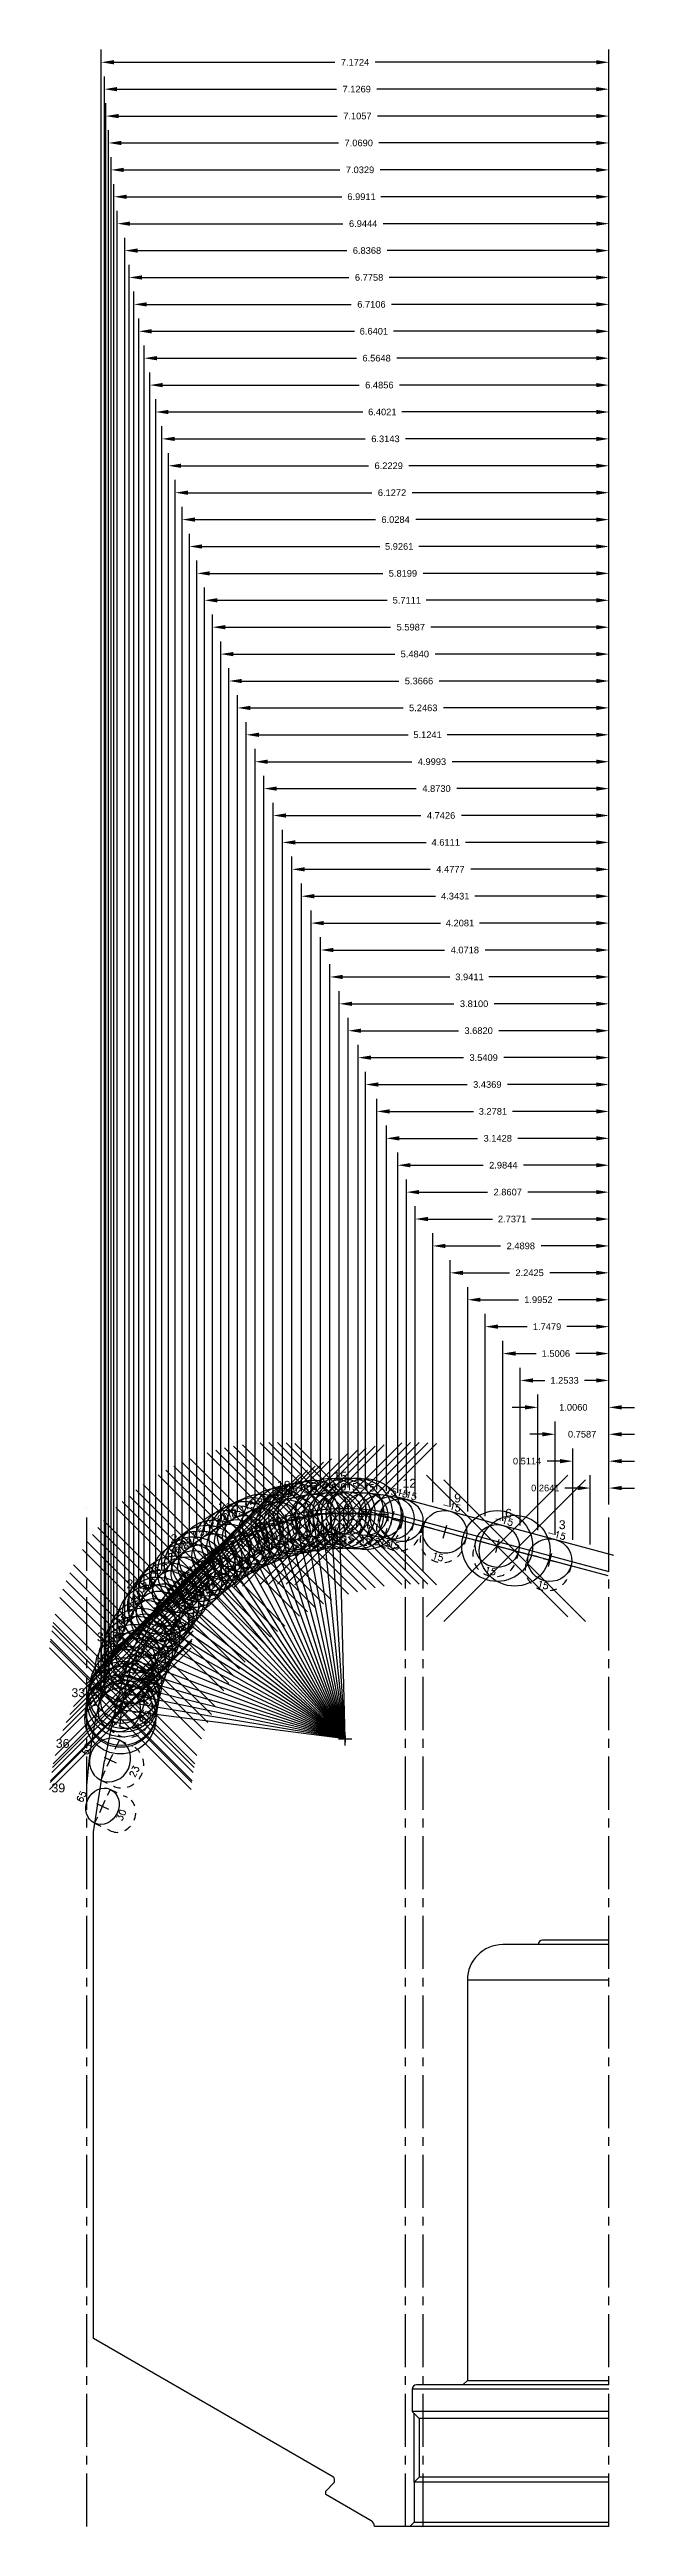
# Model space of a CAD drawing. Header units: inches. Extents: x 57 to 206, y -57 to 38.
# Drawn here: x 57.33 to 65.59, y 2.77 to 37.76 of the extents above; entities that cross this region are included whole.
import ezdxf
from ezdxf.enums import TextEntityAlignment as Align

# ---------------------------------------------------------------- set-up
doc = ezdxf.new("R2010")
doc.units = ezdxf.units.IN
doc.header["$MEASUREMENT"] = 0
doc.header["$PDMODE"] = 35
doc.linetypes.add('CENTER2', pattern=[1.125, 0.75, -0.125, 0.125, -0.125])
doc.linetypes.add('HIDDEN2', pattern=[0.1875, 0.125, -0.0625])
doc.layers.get('Defpoints').update_dxf_attribs({"color": 10})
doc.layers.add('Blade_3', color=7, linetype='Continuous', true_color=0x00cc00)
doc.layers.add('CLine', color=5, linetype='CENTER2')
doc.layers.add('Text', color=3, linetype='Continuous')
doc.styles.add('RomanS', font='romans')
doc.styles.get("Standard").update_dxf_attribs({"font": 'arial.ttf'})
doc.dimstyles.get("Standard").update_dxf_attribs({"dimtxt": 0.09375, "dimasz": 0.18, "dimexe": 0.18, "dimexo": 0.0625, "dimgap": 0.09, "dimtad": 0, "dimtih": 1, "dimtoh": 1, "dimdec": 4, "dimzin": 0, "dimdsep": 46, "dimtxsty": 'Standard', "dimcen": 0.09, "dimadec": 4, "dimazin": 0, "dimtfac": 1, "dimtdec": 4, "dimtofl": 0, "dimtmove": 0, "dimatfit": 3, "dimfxl": 1, "dimtolj": 1, "dimtzin": 0, "dimarcsym": 0})

msp = doc.modelspace()

# ---------------------------------------------------------------- texts
at = {"layer": 'Blade_3'}
for s, p in [('18', (60.54112, 17.41205)), ('15', (61.33967, 17.54031)), ('12', (62.31561, 17.44212)), ('21', (59.71406, 17.10567)), ('9', (63.04523, 17.23312)), ('6', (63.76535, 17.01699)), ('3', (64.52349, 16.85548)), ('24', (59.03849, 16.65854)), ('27', (58.41782, 16.01898)), ('30', (57.99913, 15.27242)), ('33', (57.63996, 14.48286)), ('36', (57.41866, 13.76665)), ('39', (57.35749, 13.13827))]:
    msp.add_text(s, height=0.125, dxfattribs=at).set_placement(p)

# ---------------------------------------------------------------- blocks, each defined once
blk = doc.blocks.new('CMark')
at = {"layer": 'CLine'}
for p, q in [((-0.094, 0), (0.094, 0)), ((0, 0.094), (0, -0.094))]:
    blk.add_line(p, q, dxfattribs=at)
blk = doc.blocks.new('1613@15')
for p, q in [((-0.17, 0), (-0.312, 0)), ((0.171, 0), (0.312, 0))]:
    blk.add_line(p, q)
at = {"color": 8, "linetype": 'HIDDEN2', "ltscale": 0.5}
blk.add_line((-0.312, 0), (-0.312, -0.135), dxfattribs=at)
at = {"color": 8, "linetype": 'HIDDEN2', "ltscale": 0.5, "flags": 128}
blk.add_lwpolyline([(0.312, 0), (0.312, -0.135)], dxfattribs=at)
blk.add_ellipse((0, 0), major_axis=(-0.312, 0), ratio=0.965926, start_param=-3.141592653589793, end_param=3.141592653589793)
at = {"color": 8, "linetype": 'HIDDEN2', "ltscale": 0.5}
blk.add_ellipse((0, -0.135), major_axis=(-0.312, 0), ratio=0.965926, start_param=0, end_param=3.141593, dxfattribs=at)
blk.add_blockref('CMark', (0, 0))
at = {"style": 'RomanS'}
blk.add_text('15', height=0.094, dxfattribs=at).set_placement((0, -0.364), align=Align.MIDDLE_CENTER)
blk.add_attdef('ANG', text='', height=0.094, dxfattribs=at).set_placement((0, 0.298), align=Align.BOTTOM_CENTER)
blk = doc.blocks.new('1313@30')
for p, q in [((-0.17, 0), (-0.265, 0)), ((0.171, 0), (0.264, 0))]:
    blk.add_line(p, q)
at = {"color": 8, "linetype": 'HIDDEN2', "ltscale": 0.5}
blk.add_line((-0.265, 0), (-0.265, -0.26), dxfattribs=at)
at = {"color": 8, "linetype": 'HIDDEN2', "ltscale": 0.5, "flags": 128}
blk.add_lwpolyline([(0.264, 0), (0.264, -0.26)], dxfattribs=at)
blk.add_ellipse((0, 0), major_axis=(0.264, 0), ratio=0.866025)
at = {"color": 8, "linetype": 'HIDDEN2', "ltscale": 0.5}
blk.add_ellipse((0, -0.26), major_axis=(0.264, 0), ratio=0.866025, start_param=3.141593, end_param=6.283185, dxfattribs=at)
blk.add_blockref('CMark', (0, 0))
at = {"style": 'RomanS'}
blk.add_text('30', height=0.094, dxfattribs=at).set_placement((0, -0.292), align=Align.MIDDLE_CENTER)
blk.add_attdef('ANG', text='', height=0.094, dxfattribs=at).set_placement((0, 0.251), align=Align.BOTTOM_CENTER)
blk = doc.blocks.new('1613@18')
for p, q in [((-0.17, 0), (-0.312, 0)), ((0.171, 0), (0.312, 0))]:
    blk.add_line(p, q)
at = {"color": 8, "linetype": 'HIDDEN2', "ltscale": 0.5}
blk.add_line((-0.312, 0), (-0.312, -0.159), dxfattribs=at)
at = {"color": 8, "linetype": 'HIDDEN2', "ltscale": 0.5, "flags": 128}
blk.add_lwpolyline([(0.312, 0), (0.312, -0.159)], dxfattribs=at)
at = {"extrusion": (0, 0, -1)}
blk.add_ellipse((0, 0), major_axis=(-0.312, 0), ratio=0.95104, start_param=-3.141592653589793, end_param=3.141592653589793, dxfattribs=at)
at = {"color": 8, "linetype": 'HIDDEN2', "ltscale": 0.5}
blk.add_ellipse((0, -0.161), major_axis=(0.312, 0), ratio=0.953717, start_param=3.141593, end_param=6.283185, dxfattribs=at)
blk.add_blockref('CMark', (0, 0))
at = {"style": 'RomanS'}
blk.add_text('18', height=0.094, dxfattribs=at).set_placement((0, -0.364), align=Align.MIDDLE_CENTER)
blk.add_attdef('ANG', text='', height=0.094, dxfattribs=at).set_placement((0, 0.298), align=Align.BOTTOM_CENTER)
blk = doc.blocks.new('1613@23')
for p, q in [((-0.17, 0), (-0.313, 0)), ((0.171, 0), (0.312, 0))]:
    blk.add_line(p, q)
at = {"color": 8, "linetype": 'HIDDEN2', "ltscale": 0.5}
blk.add_line((-0.313, 0), (-0.313, -0.203), dxfattribs=at)
at = {"color": 8, "linetype": 'HIDDEN2', "ltscale": 0.5, "flags": 128}
blk.add_lwpolyline([(0.312, 0), (0.312, -0.203)], dxfattribs=at)
blk.add_ellipse((0, 0), major_axis=(-0.312, 0), ratio=0.920512, start_param=3.141593, end_param=9.424778)
at = {"color": 8, "linetype": 'HIDDEN2', "ltscale": 0.5}
blk.add_ellipse((0, -0.203), major_axis=(-0.312, 0), ratio=0.920512, start_param=0, end_param=3.141593, dxfattribs=at)
blk.add_blockref('CMark', (0, 0))
at = {"style": 'RomanS'}
blk.add_text('23', height=0.094, dxfattribs=at).set_placement((-0.001, -0.379), align=Align.MIDDLE_CENTER)
blk.add_attdef('ANG', text='', height=0.094, dxfattribs=at).set_placement((0, 0.287), align=Align.BOTTOM_CENTER)
blk = doc.blocks.new('*D72')
at = {"color": 0, "lineweight": -2, "transparency": 16777216}
for p, q in [((64.968, 16.64), (64.968, 17.616)), ((65.232, 17.206), (65.232, 17.616)), ((64.788, 17.436), (64.608, 17.436)), ((65.412, 17.436), (65.592, 17.436))]:
    blk.add_line(p, q, dxfattribs=at)
at = {"color": 0, "transparency": 16777216}
for points in [[(64.788, 17.466), (64.788, 17.406), (64.968, 17.436)], [(65.412, 17.466), (65.412, 17.406), (65.232, 17.436)]]:
    blk.add_solid(points, dxfattribs=at)
at = {"layer": 'Defpoints', "color": 0, "transparency": 16777216}
for p in [(64.968, 17.436), (65.232, 17.143), (64.968, 16.578)]:
    blk.add_point(p, dxfattribs=at)
at = {"color": 0, "transparency": 16777216, "insert": (64.333, 17.436), "char_height": 0.0938, "attachment_point": 5}
blk.add_mtext('\\A1;0.2641', dxfattribs=at)
blk = doc.blocks.new('*D73')
at = {"color": 0, "lineweight": -2, "transparency": 16777216}
for p, q in [((64.721, 16.706), (64.721, 17.996)), ((65.232, 17.206), (65.232, 17.996)), ((64.541, 17.816), (64.361, 17.816)), ((65.412, 17.816), (65.592, 17.816))]:
    blk.add_line(p, q, dxfattribs=at)
at = {"color": 0, "transparency": 16777216}
for points in [[(64.541, 17.846), (64.541, 17.786), (64.721, 17.816)], [(65.412, 17.846), (65.412, 17.786), (65.232, 17.816)]]:
    blk.add_solid(points, dxfattribs=at)
at = {"layer": 'Defpoints', "color": 0, "transparency": 16777216}
for p in [(64.721, 17.816), (65.232, 17.143), (64.721, 16.644)]:
    blk.add_point(p, dxfattribs=at)
at = {"color": 0, "transparency": 16777216, "insert": (64.076, 17.816), "char_height": 0.0938, "attachment_point": 5}
blk.add_mtext('\\A1;0.5114', dxfattribs=at)
blk = doc.blocks.new('*D74')
at = {"color": 0, "lineweight": -2, "transparency": 16777216}
for p, q in [((64.293, 18.196), (64.113, 18.196)), ((64.473, 16.773), (64.473, 18.376)), ((65.232, 17.206), (65.232, 18.376)), ((65.412, 18.196), (65.592, 18.196))]:
    blk.add_line(p, q, dxfattribs=at)
at = {"color": 0, "transparency": 16777216}
for points in [[(64.293, 18.226), (64.293, 18.166), (64.473, 18.196)], [(65.412, 18.226), (65.412, 18.166), (65.232, 18.196)]]:
    blk.add_solid(points, dxfattribs=at)
at = {"layer": 'Defpoints', "color": 0, "transparency": 16777216}
for p in [(64.473, 18.196), (65.232, 17.143), (64.473, 16.71)]:
    blk.add_point(p, dxfattribs=at)
at = {"color": 0, "transparency": 16777216, "insert": (64.853, 18.196), "char_height": 0.0938, "attachment_point": 5}
blk.add_mtext('\\A1;0.7587', dxfattribs=at)
blk = doc.blocks.new('*D75')
at = {"color": 0, "lineweight": -2, "transparency": 16777216}
for p, q in [((64.046, 18.576), (63.866, 18.576)), ((64.226, 16.839), (64.226, 18.756)), ((65.232, 17.206), (65.232, 18.756)), ((65.412, 18.576), (65.592, 18.576))]:
    blk.add_line(p, q, dxfattribs=at)
at = {"color": 0, "transparency": 16777216}
for points in [[(64.046, 18.606), (64.046, 18.546), (64.226, 18.576)], [(65.412, 18.606), (65.412, 18.546), (65.232, 18.576)]]:
    blk.add_solid(points, dxfattribs=at)
at = {"layer": 'Defpoints', "color": 0, "transparency": 16777216}
for p in [(64.226, 18.576), (65.232, 17.143), (64.226, 16.777)]:
    blk.add_point(p, dxfattribs=at)
at = {"color": 0, "transparency": 16777216, "insert": (64.729, 18.576), "char_height": 0.0938, "attachment_point": 5}
blk.add_mtext('\\A1;1.0060', dxfattribs=at)
blk = doc.blocks.new('*D76')
at = {"color": 0, "lineweight": -2, "transparency": 16777216}
for p, q in [((63.979, 16.905), (63.979, 19.136)), ((64.159, 18.956), (64.325, 18.956)), ((65.052, 18.956), (64.886, 18.956)), ((65.232, 17.206), (65.232, 19.136))]:
    blk.add_line(p, q, dxfattribs=at)
at = {"color": 0, "transparency": 16777216}
for points in [[(64.159, 18.986), (64.159, 18.926), (63.979, 18.956)], [(65.052, 18.986), (65.052, 18.926), (65.232, 18.956)]]:
    blk.add_solid(points, dxfattribs=at)
at = {"layer": 'Defpoints', "color": 0, "transparency": 16777216}
for p in [(63.979, 18.956), (63.979, 16.843), (65.232, 17.143)]:
    blk.add_point(p, dxfattribs=at)
at = {"color": 0, "transparency": 16777216, "insert": (64.605, 18.956), "char_height": 0.0938, "attachment_point": 5}
blk.add_mtext('\\A1;1.2533', dxfattribs=at)
blk = doc.blocks.new('*D77')
at = {"color": 0, "lineweight": -2, "transparency": 16777216}
for p, q in [((63.732, 16.972), (63.732, 19.516)), ((63.912, 19.336), (64.202, 19.336)), ((65.052, 19.336), (64.762, 19.336)), ((65.232, 17.206), (65.232, 19.516))]:
    blk.add_line(p, q, dxfattribs=at)
at = {"color": 0, "transparency": 16777216}
for points in [[(63.912, 19.366), (63.912, 19.306), (63.732, 19.336)], [(65.052, 19.366), (65.052, 19.306), (65.232, 19.336)]]:
    blk.add_solid(points, dxfattribs=at)
at = {"layer": 'Defpoints', "color": 0, "transparency": 16777216}
for p in [(63.732, 19.336), (63.732, 16.909), (65.232, 17.143)]:
    blk.add_point(p, dxfattribs=at)
at = {"color": 0, "transparency": 16777216, "insert": (64.482, 19.336), "char_height": 0.0938, "attachment_point": 5}
blk.add_mtext('\\A1;1.5006', dxfattribs=at)
blk = doc.blocks.new('*D78')
at = {"color": 0, "lineweight": -2, "transparency": 16777216}
for p, q in [((63.484, 17.038), (63.484, 19.896)), ((63.664, 19.716), (64.078, 19.716)), ((65.052, 19.716), (64.638, 19.716)), ((65.232, 17.206), (65.232, 19.896))]:
    blk.add_line(p, q, dxfattribs=at)
at = {"color": 0, "transparency": 16777216}
for points in [[(63.664, 19.746), (63.664, 19.686), (63.484, 19.716)], [(65.052, 19.746), (65.052, 19.686), (65.232, 19.716)]]:
    blk.add_solid(points, dxfattribs=at)
at = {"layer": 'Defpoints', "color": 0, "transparency": 16777216}
for p in [(63.484, 19.716), (63.484, 16.975), (65.232, 17.143)]:
    blk.add_point(p, dxfattribs=at)
at = {"color": 0, "transparency": 16777216, "insert": (64.358, 19.716), "char_height": 0.0938, "attachment_point": 5}
blk.add_mtext('\\A1;1.7479', dxfattribs=at)
blk = doc.blocks.new('*D79')
at = {"color": 0, "lineweight": -2, "transparency": 16777216}
for p, q in [((63.237, 17.104), (63.237, 20.276)), ((63.417, 20.096), (63.955, 20.096)), ((65.052, 20.096), (64.514, 20.096)), ((65.232, 17.206), (65.232, 20.276))]:
    blk.add_line(p, q, dxfattribs=at)
at = {"color": 0, "transparency": 16777216}
for points in [[(63.417, 20.126), (63.417, 20.066), (63.237, 20.096)], [(65.052, 20.126), (65.052, 20.066), (65.232, 20.096)]]:
    blk.add_solid(points, dxfattribs=at)
at = {"layer": 'Defpoints', "color": 0, "transparency": 16777216}
for p in [(63.237, 20.096), (63.237, 17.042), (65.232, 17.143)]:
    blk.add_point(p, dxfattribs=at)
at = {"color": 0, "transparency": 16777216, "insert": (64.235, 20.096), "char_height": 0.0938, "attachment_point": 5}
blk.add_mtext('\\A1;1.9952', dxfattribs=at)
blk = doc.blocks.new('*D80')
at = {"color": 0, "lineweight": -2, "transparency": 16777216}
for p, q in [((62.99, 17.17), (62.99, 20.656)), ((65.232, 17.206), (65.232, 20.656)), ((63.17, 20.476), (63.825, 20.476)), ((65.052, 20.476), (64.397, 20.476))]:
    blk.add_line(p, q, dxfattribs=at)
at = {"color": 0, "transparency": 16777216}
for points in [[(63.17, 20.506), (63.17, 20.446), (62.99, 20.476)], [(65.052, 20.506), (65.052, 20.446), (65.232, 20.476)]]:
    blk.add_solid(points, dxfattribs=at)
at = {"layer": 'Defpoints', "color": 0, "transparency": 16777216}
for p in [(62.99, 20.476), (62.99, 17.108), (65.232, 17.143)]:
    blk.add_point(p, dxfattribs=at)
at = {"color": 0, "transparency": 16777216, "insert": (64.111, 20.476), "char_height": 0.0938, "attachment_point": 5}
blk.add_mtext('\\A1;2.2425', dxfattribs=at)
blk = doc.blocks.new('*D81')
at = {"color": 0, "lineweight": -2, "transparency": 16777216}
for p, q in [((62.742, 17.237), (62.742, 21.036)), ((65.232, 17.206), (65.232, 21.036)), ((62.922, 20.856), (63.702, 20.856)), ((65.052, 20.856), (64.273, 20.856))]:
    blk.add_line(p, q, dxfattribs=at)
at = {"color": 0, "transparency": 16777216}
for points in [[(62.922, 20.886), (62.922, 20.826), (62.742, 20.856)], [(65.052, 20.886), (65.052, 20.826), (65.232, 20.856)]]:
    blk.add_solid(points, dxfattribs=at)
at = {"layer": 'Defpoints', "color": 0, "transparency": 16777216}
for p in [(62.742, 20.856), (62.742, 17.174), (65.232, 17.143)]:
    blk.add_point(p, dxfattribs=at)
at = {"color": 0, "transparency": 16777216, "insert": (63.987, 20.856), "char_height": 0.0938, "attachment_point": 5}
blk.add_mtext('\\A1;2.4898', dxfattribs=at)
blk = doc.blocks.new('*D82')
at = {"color": 0, "lineweight": -2, "transparency": 16777216}
for p, q in [((62.495, 17.303), (62.495, 21.416)), ((65.232, 17.206), (65.232, 21.416)), ((62.675, 21.236), (63.587, 21.236)), ((65.052, 21.236), (64.14, 21.236))]:
    blk.add_line(p, q, dxfattribs=at)
at = {"color": 0, "transparency": 16777216}
for points in [[(62.675, 21.266), (62.675, 21.206), (62.495, 21.236)], [(65.052, 21.266), (65.052, 21.206), (65.232, 21.236)]]:
    blk.add_solid(points, dxfattribs=at)
at = {"layer": 'Defpoints', "color": 0, "transparency": 16777216}
for p in [(62.495, 21.236), (62.495, 17.24), (65.232, 17.143)]:
    blk.add_point(p, dxfattribs=at)
at = {"color": 0, "transparency": 16777216, "insert": (63.864, 21.236), "char_height": 0.0938, "attachment_point": 5}
blk.add_mtext('\\A1;2.7371', dxfattribs=at)
blk = doc.blocks.new('*D83')
at = {"color": 0, "lineweight": -2, "transparency": 16777216}
for p, q in [((62.371, 17.336), (62.371, 21.796)), ((65.232, 17.206), (65.232, 21.796)), ((62.551, 21.616), (63.516, 21.616)), ((65.052, 21.616), (64.087, 21.616))]:
    blk.add_line(p, q, dxfattribs=at)
at = {"color": 0, "transparency": 16777216}
for points in [[(62.551, 21.646), (62.551, 21.586), (62.371, 21.616)], [(65.052, 21.646), (65.052, 21.586), (65.232, 21.616)]]:
    blk.add_solid(points, dxfattribs=at)
at = {"layer": 'Defpoints', "color": 0, "transparency": 16777216}
for p in [(62.371, 21.616), (62.371, 17.273), (65.232, 17.143)]:
    blk.add_point(p, dxfattribs=at)
at = {"color": 0, "transparency": 16777216, "insert": (63.802, 21.616), "char_height": 0.0938, "attachment_point": 5}
blk.add_mtext('\\A1;2.8607', dxfattribs=at)
blk = doc.blocks.new('*D84')
at = {"color": 0, "lineweight": -2, "transparency": 16777216}
for p, q in [((62.248, 17.369), (62.248, 22.176)), ((65.232, 17.206), (65.232, 22.176)), ((62.428, 21.996), (63.455, 21.996)), ((65.052, 21.996), (64.025, 21.996))]:
    blk.add_line(p, q, dxfattribs=at)
at = {"color": 0, "transparency": 16777216}
for points in [[(62.428, 22.026), (62.428, 21.966), (62.248, 21.996)], [(65.052, 22.026), (65.052, 21.966), (65.232, 21.996)]]:
    blk.add_solid(points, dxfattribs=at)
at = {"layer": 'Defpoints', "color": 0, "transparency": 16777216}
for p in [(62.248, 21.996), (62.248, 17.307), (65.232, 17.143)]:
    blk.add_point(p, dxfattribs=at)
at = {"color": 0, "transparency": 16777216, "insert": (63.74, 21.996), "char_height": 0.0938, "attachment_point": 5}
blk.add_mtext('\\A1;2.9844', dxfattribs=at)
blk = doc.blocks.new('*D63')
at = {"color": 0, "lineweight": -2, "transparency": 16777216}
for p, q in [((62.089, 17.396), (62.089, 22.556)), ((65.232, 17.206), (65.232, 22.556)), ((62.269, 22.376), (63.376, 22.376)), ((65.052, 22.376), (63.945, 22.376))]:
    blk.add_line(p, q, dxfattribs=at)
at = {"color": 0, "transparency": 16777216}
for points in [[(62.269, 22.406), (62.269, 22.346), (62.089, 22.376)], [(65.052, 22.406), (65.052, 22.346), (65.232, 22.376)]]:
    blk.add_solid(points, dxfattribs=at)
at = {"layer": 'Defpoints', "color": 0, "transparency": 16777216}
for p in [(62.089, 22.376), (62.089, 17.333), (65.232, 17.143)]:
    blk.add_point(p, dxfattribs=at)
at = {"color": 0, "transparency": 16777216, "insert": (63.661, 22.376), "char_height": 0.0938, "attachment_point": 5}
blk.add_mtext('\\A1;3.1428', dxfattribs=at)
blk = doc.blocks.new('*D64')
at = {"color": 0, "lineweight": -2, "transparency": 16777216}
for p, q in [((61.954, 17.416), (61.954, 22.936)), ((62.134, 22.756), (63.318, 22.756)), ((65.052, 22.756), (63.869, 22.756)), ((65.232, 17.206), (65.232, 22.936))]:
    blk.add_line(p, q, dxfattribs=at)
at = {"color": 0, "transparency": 16777216}
for points in [[(62.134, 22.786), (62.134, 22.726), (61.954, 22.756)], [(65.052, 22.786), (65.052, 22.726), (65.232, 22.756)]]:
    blk.add_solid(points, dxfattribs=at)
at = {"layer": 'Defpoints', "color": 0, "transparency": 16777216}
for p in [(61.954, 22.756), (61.954, 17.354), (65.232, 17.143)]:
    blk.add_point(p, dxfattribs=at)
at = {"color": 0, "transparency": 16777216, "insert": (63.593, 22.756), "char_height": 0.0938, "attachment_point": 5}
blk.add_mtext('\\A1;3.2781', dxfattribs=at)
blk = doc.blocks.new('*D65')
at = {"color": 0, "lineweight": -2, "transparency": 16777216}
for p, q in [((61.795, 17.432), (61.795, 23.316)), ((61.975, 23.136), (63.229, 23.136)), ((65.052, 23.136), (63.798, 23.136)), ((65.232, 17.206), (65.232, 23.316))]:
    blk.add_line(p, q, dxfattribs=at)
at = {"color": 0, "transparency": 16777216}
for points in [[(61.975, 23.166), (61.975, 23.106), (61.795, 23.136)], [(65.052, 23.166), (65.052, 23.106), (65.232, 23.136)]]:
    blk.add_solid(points, dxfattribs=at)
at = {"layer": 'Defpoints', "color": 0, "transparency": 16777216}
for p in [(61.795, 23.136), (61.795, 17.369), (65.232, 17.143)]:
    blk.add_point(p, dxfattribs=at)
at = {"color": 0, "transparency": 16777216, "insert": (63.514, 23.136), "char_height": 0.0938, "attachment_point": 5}
blk.add_mtext('\\A1;3.4369', dxfattribs=at)
blk = doc.blocks.new('*D66')
at = {"color": 0, "lineweight": -2, "transparency": 16777216}
for p, q in [((61.691, 17.44), (61.691, 23.696)), ((61.871, 23.516), (63.177, 23.516)), ((65.052, 23.516), (63.746, 23.516)), ((65.232, 17.206), (65.232, 23.696))]:
    blk.add_line(p, q, dxfattribs=at)
at = {"color": 0, "transparency": 16777216}
for points in [[(61.871, 23.546), (61.871, 23.486), (61.691, 23.516)], [(65.052, 23.546), (65.052, 23.486), (65.232, 23.516)]]:
    blk.add_solid(points, dxfattribs=at)
at = {"layer": 'Defpoints', "color": 0, "transparency": 16777216}
for p in [(61.691, 23.516), (61.691, 17.378), (65.232, 17.143)]:
    blk.add_point(p, dxfattribs=at)
at = {"color": 0, "transparency": 16777216, "insert": (63.462, 23.516), "char_height": 0.0938, "attachment_point": 5}
blk.add_mtext('\\A1;3.5409', dxfattribs=at)
blk = doc.blocks.new('*D67')
at = {"color": 0, "lineweight": -2, "transparency": 16777216}
for p, q in [((61.55, 17.445), (61.55, 24.076)), ((61.73, 23.896), (63.107, 23.896)), ((65.052, 23.896), (63.676, 23.896)), ((65.232, 17.206), (65.232, 24.076))]:
    blk.add_line(p, q, dxfattribs=at)
at = {"color": 0, "transparency": 16777216}
for points in [[(61.73, 23.926), (61.73, 23.866), (61.55, 23.896)], [(65.052, 23.926), (65.052, 23.866), (65.232, 23.896)]]:
    blk.add_solid(points, dxfattribs=at)
at = {"layer": 'Defpoints', "color": 0, "transparency": 16777216}
for p in [(61.55, 23.896), (61.55, 17.382), (65.232, 17.143)]:
    blk.add_point(p, dxfattribs=at)
at = {"color": 0, "transparency": 16777216, "insert": (63.391, 23.896), "char_height": 0.0938, "attachment_point": 5}
blk.add_mtext('\\A1;3.6820', dxfattribs=at)
blk = doc.blocks.new('*D68')
at = {"color": 0, "lineweight": -2, "transparency": 16777216}
for p, q in [((61.422, 17.444), (61.422, 24.456)), ((61.602, 24.276), (63.043, 24.276)), ((65.052, 24.276), (63.612, 24.276)), ((65.232, 17.206), (65.232, 24.456))]:
    blk.add_line(p, q, dxfattribs=at)
at = {"color": 0, "transparency": 16777216}
for points in [[(61.602, 24.306), (61.602, 24.246), (61.422, 24.276)], [(65.052, 24.306), (65.052, 24.246), (65.232, 24.276)]]:
    blk.add_solid(points, dxfattribs=at)
at = {"layer": 'Defpoints', "color": 0, "transparency": 16777216}
for p in [(61.422, 24.276), (61.422, 17.382), (65.232, 17.143)]:
    blk.add_point(p, dxfattribs=at)
at = {"color": 0, "transparency": 16777216, "insert": (63.327, 24.276), "char_height": 0.0938, "attachment_point": 5}
blk.add_mtext('\\A1;3.8100', dxfattribs=at)
blk = doc.blocks.new('*D69')
at = {"color": 0, "lineweight": -2, "transparency": 16777216}
for p, q in [((61.291, 17.438), (61.291, 24.836)), ((61.471, 24.656), (62.986, 24.656)), ((65.052, 24.656), (63.537, 24.656)), ((65.232, 17.206), (65.232, 24.836))]:
    blk.add_line(p, q, dxfattribs=at)
at = {"color": 0, "transparency": 16777216}
for points in [[(61.471, 24.686), (61.471, 24.626), (61.291, 24.656)], [(65.052, 24.686), (65.052, 24.626), (65.232, 24.656)]]:
    blk.add_solid(points, dxfattribs=at)
at = {"layer": 'Defpoints', "color": 0, "transparency": 16777216}
for p in [(61.291, 24.656), (61.291, 17.376), (65.232, 17.143)]:
    blk.add_point(p, dxfattribs=at)
at = {"color": 0, "transparency": 16777216, "insert": (63.262, 24.656), "char_height": 0.0938, "attachment_point": 5}
blk.add_mtext('\\A1;3.9411', dxfattribs=at)
blk = doc.blocks.new('*D70')
at = {"color": 0, "lineweight": -2, "transparency": 16777216}
for p, q in [((61.16, 17.428), (61.16, 25.216)), ((65.232, 17.206), (65.232, 25.216)), ((61.34, 25.036), (62.91, 25.036)), ((65.052, 25.036), (63.483, 25.036))]:
    blk.add_line(p, q, dxfattribs=at)
at = {"color": 0, "transparency": 16777216}
for points in [[(61.34, 25.066), (61.34, 25.006), (61.16, 25.036)], [(65.052, 25.066), (65.052, 25.006), (65.232, 25.036)]]:
    blk.add_solid(points, dxfattribs=at)
at = {"layer": 'Defpoints', "color": 0, "transparency": 16777216}
for p in [(61.16, 25.036), (61.16, 17.365), (65.232, 17.143)]:
    blk.add_point(p, dxfattribs=at)
at = {"color": 0, "transparency": 16777216, "insert": (63.196, 25.036), "char_height": 0.0938, "attachment_point": 5}
blk.add_mtext('\\A1;4.0718', dxfattribs=at)
blk = doc.blocks.new('*D71')
at = {"color": 0, "lineweight": -2, "transparency": 16777216}
for p, q in [((61.024, 17.411), (61.024, 25.596)), ((65.232, 17.206), (65.232, 25.596)), ((61.204, 25.416), (62.851, 25.416)), ((65.052, 25.416), (63.405, 25.416))]:
    blk.add_line(p, q, dxfattribs=at)
at = {"color": 0, "transparency": 16777216}
for points in [[(61.204, 25.446), (61.204, 25.386), (61.024, 25.416)], [(65.052, 25.446), (65.052, 25.386), (65.232, 25.416)]]:
    blk.add_solid(points, dxfattribs=at)
at = {"layer": 'Defpoints', "color": 0, "transparency": 16777216}
for p in [(61.024, 25.416), (61.024, 17.349), (65.232, 17.143)]:
    blk.add_point(p, dxfattribs=at)
at = {"color": 0, "transparency": 16777216, "insert": (63.128, 25.416), "char_height": 0.0938, "attachment_point": 5}
blk.add_mtext('\\A1;4.2081', dxfattribs=at)
blk = doc.blocks.new('*D85')
at = {"color": 0, "lineweight": -2, "transparency": 16777216}
for p, q in [((60.889, 17.39), (60.889, 25.976)), ((65.232, 17.206), (65.232, 25.976)), ((61.069, 25.796), (62.783, 25.796)), ((65.052, 25.796), (63.338, 25.796))]:
    blk.add_line(p, q, dxfattribs=at)
at = {"color": 0, "transparency": 16777216}
for points in [[(61.069, 25.826), (61.069, 25.766), (60.889, 25.796)], [(65.052, 25.826), (65.052, 25.766), (65.232, 25.796)]]:
    blk.add_solid(points, dxfattribs=at)
at = {"layer": 'Defpoints', "color": 0, "transparency": 16777216}
for p in [(60.889, 25.796), (60.889, 17.327), (65.232, 17.143)]:
    blk.add_point(p, dxfattribs=at)
at = {"color": 0, "transparency": 16777216, "insert": (63.061, 25.796), "char_height": 0.0938, "attachment_point": 5}
blk.add_mtext('\\A1;4.3431', dxfattribs=at)
blk = doc.blocks.new('*D86')
at = {"color": 0, "lineweight": -2, "transparency": 16777216}
for p, q in [((60.754, 17.363), (60.754, 26.356)), ((65.232, 17.206), (65.232, 26.356)), ((60.934, 26.176), (62.707, 26.176)), ((65.052, 26.176), (63.28, 26.176))]:
    blk.add_line(p, q, dxfattribs=at)
at = {"color": 0, "transparency": 16777216}
for points in [[(60.934, 26.206), (60.934, 26.146), (60.754, 26.176)], [(65.052, 26.206), (65.052, 26.146), (65.232, 26.176)]]:
    blk.add_solid(points, dxfattribs=at)
at = {"layer": 'Defpoints', "color": 0, "transparency": 16777216}
for p in [(60.754, 26.176), (60.754, 17.3), (65.232, 17.143)]:
    blk.add_point(p, dxfattribs=at)
at = {"color": 0, "transparency": 16777216, "insert": (62.993, 26.176), "char_height": 0.0938, "attachment_point": 5}
blk.add_mtext('\\A1;4.4777', dxfattribs=at)
blk = doc.blocks.new('*D87')
at = {"color": 0, "lineweight": -2, "transparency": 16777216}
for p, q in [((60.621, 17.33), (60.621, 26.736)), ((65.232, 17.206), (65.232, 26.736)), ((60.801, 26.556), (62.649, 26.556)), ((65.052, 26.556), (63.204, 26.556))]:
    blk.add_line(p, q, dxfattribs=at)
at = {"color": 0, "transparency": 16777216}
for points in [[(60.801, 26.586), (60.801, 26.526), (60.621, 26.556)], [(65.052, 26.586), (65.052, 26.526), (65.232, 26.556)]]:
    blk.add_solid(points, dxfattribs=at)
at = {"layer": 'Defpoints', "color": 0, "transparency": 16777216}
for p in [(60.621, 26.556), (60.621, 17.268), (65.232, 17.143)]:
    blk.add_point(p, dxfattribs=at)
at = {"color": 0, "transparency": 16777216, "insert": (62.927, 26.556), "char_height": 0.0938, "attachment_point": 5}
blk.add_mtext('\\A1;4.6111', dxfattribs=at)
blk = doc.blocks.new('*D88')
at = {"color": 0, "lineweight": -2, "transparency": 16777216}
for p, q in [((60.49, 17.293), (60.49, 27.116)), ((65.232, 17.206), (65.232, 27.116)), ((60.67, 26.936), (62.574, 26.936)), ((65.052, 26.936), (63.147, 26.936))]:
    blk.add_line(p, q, dxfattribs=at)
at = {"color": 0, "transparency": 16777216}
for points in [[(60.67, 26.966), (60.67, 26.906), (60.49, 26.936)], [(65.052, 26.966), (65.052, 26.906), (65.232, 26.936)]]:
    blk.add_solid(points, dxfattribs=at)
at = {"layer": 'Defpoints', "color": 0, "transparency": 16777216}
for p in [(60.49, 26.936), (60.49, 17.23), (65.232, 17.143)]:
    blk.add_point(p, dxfattribs=at)
at = {"color": 0, "transparency": 16777216, "insert": (62.861, 26.936), "char_height": 0.0938, "attachment_point": 5}
blk.add_mtext('\\A1;4.7426', dxfattribs=at)
blk = doc.blocks.new('*D89')
at = {"color": 0, "lineweight": -2, "transparency": 16777216}
for p, q in [((60.359, 17.25), (60.359, 27.496)), ((60.539, 27.316), (62.509, 27.316)), ((65.052, 27.316), (63.082, 27.316)), ((65.232, 17.206), (65.232, 27.496))]:
    blk.add_line(p, q, dxfattribs=at)
at = {"color": 0, "transparency": 16777216}
for points in [[(60.539, 27.346), (60.539, 27.286), (60.359, 27.316)], [(65.052, 27.346), (65.052, 27.286), (65.232, 27.316)]]:
    blk.add_solid(points, dxfattribs=at)
at = {"layer": 'Defpoints', "color": 0, "transparency": 16777216}
for p in [(60.359, 27.316), (60.359, 17.188), (65.232, 17.143)]:
    blk.add_point(p, dxfattribs=at)
at = {"color": 0, "transparency": 16777216, "insert": (62.796, 27.316), "char_height": 0.0938, "attachment_point": 5}
blk.add_mtext('\\A1;4.8730', dxfattribs=at)
blk = doc.blocks.new('*D90')
at = {"color": 0, "lineweight": -2, "transparency": 16777216}
for p, q in [((60.233, 17.203), (60.233, 27.876)), ((60.413, 27.696), (62.446, 27.696)), ((65.052, 27.696), (63.019, 27.696)), ((65.232, 17.206), (65.232, 27.876))]:
    blk.add_line(p, q, dxfattribs=at)
at = {"color": 0, "transparency": 16777216}
for points in [[(60.413, 27.726), (60.413, 27.666), (60.233, 27.696)], [(65.052, 27.726), (65.052, 27.666), (65.232, 27.696)]]:
    blk.add_solid(points, dxfattribs=at)
at = {"layer": 'Defpoints', "color": 0, "transparency": 16777216}
for p in [(60.233, 27.696), (60.233, 17.141), (65.232, 17.143)]:
    blk.add_point(p, dxfattribs=at)
at = {"color": 0, "transparency": 16777216, "insert": (62.732, 27.696), "char_height": 0.0938, "attachment_point": 5}
blk.add_mtext('\\A1;4.9993', dxfattribs=at)
blk = doc.blocks.new('*D91')
at = {"color": 0, "lineweight": -2, "transparency": 16777216}
for p, q in [((60.108, 17.151), (60.108, 28.256)), ((60.288, 28.076), (62.395, 28.076)), ((65.052, 28.076), (62.946, 28.076)), ((65.232, 17.206), (65.232, 28.256))]:
    blk.add_line(p, q, dxfattribs=at)
at = {"color": 0, "transparency": 16777216}
for points in [[(60.288, 28.106), (60.288, 28.046), (60.108, 28.076)], [(65.052, 28.106), (65.052, 28.046), (65.232, 28.076)]]:
    blk.add_solid(points, dxfattribs=at)
at = {"layer": 'Defpoints', "color": 0, "transparency": 16777216}
for p in [(60.108, 28.076), (60.108, 17.089), (65.232, 17.143)]:
    blk.add_point(p, dxfattribs=at)
at = {"color": 0, "transparency": 16777216, "insert": (62.67, 28.076), "char_height": 0.0938, "attachment_point": 5}
blk.add_mtext('\\A1;5.1241', dxfattribs=at)
blk = doc.blocks.new('*D92')
at = {"color": 0, "lineweight": -2, "transparency": 16777216}
for p, q in [((59.986, 17.094), (59.986, 28.636)), ((60.166, 28.456), (62.324, 28.456)), ((65.052, 28.456), (62.894, 28.456)), ((65.232, 17.206), (65.232, 28.636))]:
    blk.add_line(p, q, dxfattribs=at)
at = {"color": 0, "transparency": 16777216}
for points in [[(60.166, 28.486), (60.166, 28.426), (59.986, 28.456)], [(65.052, 28.486), (65.052, 28.426), (65.232, 28.456)]]:
    blk.add_solid(points, dxfattribs=at)
at = {"layer": 'Defpoints', "color": 0, "transparency": 16777216}
for p in [(59.986, 28.456), (59.986, 17.032), (65.232, 17.143)]:
    blk.add_point(p, dxfattribs=at)
at = {"color": 0, "transparency": 16777216, "insert": (62.609, 28.456), "char_height": 0.0938, "attachment_point": 5}
blk.add_mtext('\\A1;5.2463', dxfattribs=at)
blk = doc.blocks.new('*D93')
at = {"color": 0, "lineweight": -2, "transparency": 16777216}
for p, q in [((59.865, 17.033), (59.865, 29.016)), ((60.045, 28.836), (62.264, 28.836)), ((65.052, 28.836), (62.833, 28.836)), ((65.232, 17.206), (65.232, 29.016))]:
    blk.add_line(p, q, dxfattribs=at)
at = {"color": 0, "transparency": 16777216}
for points in [[(60.045, 28.866), (60.045, 28.806), (59.865, 28.836)], [(65.052, 28.866), (65.052, 28.806), (65.232, 28.836)]]:
    blk.add_solid(points, dxfattribs=at)
at = {"layer": 'Defpoints', "color": 0, "transparency": 16777216}
for p in [(59.865, 28.836), (59.865, 16.97), (65.232, 17.143)]:
    blk.add_point(p, dxfattribs=at)
at = {"color": 0, "transparency": 16777216, "insert": (62.549, 28.836), "char_height": 0.0938, "attachment_point": 5}
blk.add_mtext('\\A1;5.3666', dxfattribs=at)
blk = doc.blocks.new('*D94')
at = {"color": 0, "lineweight": -2, "transparency": 16777216}
for p, q in [((59.748, 16.967), (59.748, 29.396)), ((65.232, 17.206), (65.232, 29.396)), ((59.928, 29.216), (62.206, 29.216)), ((65.052, 29.216), (62.775, 29.216))]:
    blk.add_line(p, q, dxfattribs=at)
at = {"color": 0, "transparency": 16777216}
for points in [[(59.928, 29.246), (59.928, 29.186), (59.748, 29.216)], [(65.052, 29.246), (65.052, 29.186), (65.232, 29.216)]]:
    blk.add_solid(points, dxfattribs=at)
at = {"layer": 'Defpoints', "color": 0, "transparency": 16777216}
for p in [(59.748, 29.216), (59.748, 16.904), (65.232, 17.143)]:
    blk.add_point(p, dxfattribs=at)
at = {"color": 0, "transparency": 16777216, "insert": (62.49, 29.216), "char_height": 0.0938, "attachment_point": 5}
blk.add_mtext('\\A1;5.4840', dxfattribs=at)
blk = doc.blocks.new('*D95')
at = {"color": 0, "lineweight": -2, "transparency": 16777216}
for p, q in [((59.633, 16.896), (59.633, 29.776)), ((65.232, 17.206), (65.232, 29.776)), ((59.813, 29.596), (62.148, 29.596)), ((65.052, 29.596), (62.717, 29.596))]:
    blk.add_line(p, q, dxfattribs=at)
at = {"color": 0, "transparency": 16777216}
for points in [[(59.813, 29.626), (59.813, 29.566), (59.633, 29.596)], [(65.052, 29.626), (65.052, 29.566), (65.232, 29.596)]]:
    blk.add_solid(points, dxfattribs=at)
at = {"layer": 'Defpoints', "color": 0, "transparency": 16777216}
for p in [(59.633, 29.596), (59.633, 16.834), (65.232, 17.143)]:
    blk.add_point(p, dxfattribs=at)
at = {"color": 0, "transparency": 16777216, "insert": (62.433, 29.596), "char_height": 0.0938, "attachment_point": 5}
blk.add_mtext('\\A1;5.5987', dxfattribs=at)
blk = doc.blocks.new('*D96')
at = {"color": 0, "lineweight": -2, "transparency": 16777216}
for p, q in [((59.521, 16.821), (59.521, 30.156)), ((65.232, 17.206), (65.232, 30.156)), ((59.701, 29.976), (62.101, 29.976)), ((65.052, 29.976), (62.652, 29.976))]:
    blk.add_line(p, q, dxfattribs=at)
at = {"color": 0, "transparency": 16777216}
for points in [[(59.701, 30.006), (59.701, 29.946), (59.521, 29.976)], [(65.052, 30.006), (65.052, 29.946), (65.232, 29.976)]]:
    blk.add_solid(points, dxfattribs=at)
at = {"layer": 'Defpoints', "color": 0, "transparency": 16777216}
for p in [(59.521, 29.976), (65.232, 17.143), (59.521, 16.759)]:
    blk.add_point(p, dxfattribs=at)
at = {"color": 0, "transparency": 16777216, "insert": (62.377, 29.976), "char_height": 0.0938, "attachment_point": 5}
blk.add_mtext('\\A1;5.7111', dxfattribs=at)
blk = doc.blocks.new('*D97')
at = {"color": 0, "lineweight": -2, "transparency": 16777216}
for p, q in [((59.412, 16.742), (59.412, 30.536)), ((65.232, 17.206), (65.232, 30.536)), ((59.592, 30.356), (62.037, 30.356)), ((65.052, 30.356), (62.607, 30.356))]:
    blk.add_line(p, q, dxfattribs=at)
at = {"color": 0, "transparency": 16777216}
for points in [[(59.592, 30.386), (59.592, 30.326), (59.412, 30.356)], [(65.052, 30.386), (65.052, 30.326), (65.232, 30.356)]]:
    blk.add_solid(points, dxfattribs=at)
at = {"layer": 'Defpoints', "color": 0, "transparency": 16777216}
for p in [(59.412, 30.356), (65.232, 17.143), (59.412, 16.679)]:
    blk.add_point(p, dxfattribs=at)
at = {"color": 0, "transparency": 16777216, "insert": (62.322, 30.356), "char_height": 0.0938, "attachment_point": 5}
blk.add_mtext('\\A1;5.8199', dxfattribs=at)
blk = doc.blocks.new('*D98')
at = {"color": 0, "lineweight": -2, "transparency": 16777216}
for p, q in [((59.306, 16.658), (59.306, 30.916)), ((65.232, 17.206), (65.232, 30.916)), ((59.486, 30.736), (61.994, 30.736)), ((65.052, 30.736), (62.545, 30.736))]:
    blk.add_line(p, q, dxfattribs=at)
at = {"color": 0, "transparency": 16777216}
for points in [[(59.486, 30.766), (59.486, 30.706), (59.306, 30.736)], [(65.052, 30.766), (65.052, 30.706), (65.232, 30.736)]]:
    blk.add_solid(points, dxfattribs=at)
at = {"layer": 'Defpoints', "color": 0, "transparency": 16777216}
for p in [(59.306, 30.736), (65.232, 17.143), (59.306, 16.596)]:
    blk.add_point(p, dxfattribs=at)
at = {"color": 0, "transparency": 16777216, "insert": (62.269, 30.736), "char_height": 0.0938, "attachment_point": 5}
blk.add_mtext('\\A1;5.9261', dxfattribs=at)
blk = doc.blocks.new('*D99')
at = {"color": 0, "lineweight": -2, "transparency": 16777216}
for p, q in [((59.204, 16.571), (59.204, 31.296)), ((65.232, 17.206), (65.232, 31.296)), ((59.384, 31.116), (61.933, 31.116)), ((65.052, 31.116), (62.503, 31.116))]:
    blk.add_line(p, q, dxfattribs=at)
at = {"color": 0, "transparency": 16777216}
for points in [[(59.384, 31.146), (59.384, 31.086), (59.204, 31.116)], [(65.052, 31.146), (65.052, 31.086), (65.232, 31.116)]]:
    blk.add_solid(points, dxfattribs=at)
at = {"layer": 'Defpoints', "color": 0, "transparency": 16777216}
for p in [(59.204, 31.116), (65.232, 17.143), (59.204, 16.508)]:
    blk.add_point(p, dxfattribs=at)
at = {"color": 0, "transparency": 16777216, "insert": (62.218, 31.116), "char_height": 0.0938, "attachment_point": 5}
blk.add_mtext('\\A1;6.0284', dxfattribs=at)
blk = doc.blocks.new('*D100')
at = {"color": 0, "lineweight": -2, "transparency": 16777216}
for p, q in [((59.105, 16.479), (59.105, 31.676)), ((59.285, 31.496), (61.884, 31.496)), ((65.052, 31.496), (62.453, 31.496)), ((65.232, 17.206), (65.232, 31.676))]:
    blk.add_line(p, q, dxfattribs=at)
at = {"color": 0, "transparency": 16777216}
for points in [[(59.285, 31.526), (59.285, 31.466), (59.105, 31.496)], [(65.052, 31.526), (65.052, 31.466), (65.232, 31.496)]]:
    blk.add_solid(points, dxfattribs=at)
at = {"layer": 'Defpoints', "color": 0, "transparency": 16777216}
for p in [(59.105, 31.496), (65.232, 17.143), (59.105, 16.417)]:
    blk.add_point(p, dxfattribs=at)
at = {"color": 0, "transparency": 16777216, "insert": (62.168, 31.496), "char_height": 0.0938, "attachment_point": 5}
blk.add_mtext('\\A1;6.1272', dxfattribs=at)
blk = doc.blocks.new('*D101')
at = {"color": 0, "lineweight": -2, "transparency": 16777216}
for p, q in [((59.009, 16.384), (59.009, 32.056)), ((59.189, 31.876), (61.836, 31.876)), ((65.052, 31.876), (62.406, 31.876)), ((65.232, 17.206), (65.232, 32.056))]:
    blk.add_line(p, q, dxfattribs=at)
at = {"color": 0, "transparency": 16777216}
for points in [[(59.189, 31.906), (59.189, 31.846), (59.009, 31.876)], [(65.052, 31.906), (65.052, 31.846), (65.232, 31.876)]]:
    blk.add_solid(points, dxfattribs=at)
at = {"layer": 'Defpoints', "color": 0, "transparency": 16777216}
for p in [(59.009, 31.876), (65.232, 17.143), (59.009, 16.321)]:
    blk.add_point(p, dxfattribs=at)
at = {"color": 0, "transparency": 16777216, "insert": (62.121, 31.876), "char_height": 0.0938, "attachment_point": 5}
blk.add_mtext('\\A1;6.2229', dxfattribs=at)
blk = doc.blocks.new('*D102')
at = {"color": 0, "lineweight": -2, "transparency": 16777216}
for p, q in [((58.918, 16.285), (58.918, 32.436)), ((59.098, 32.256), (61.79, 32.256)), ((65.052, 32.256), (62.36, 32.256)), ((65.232, 17.206), (65.232, 32.436))]:
    blk.add_line(p, q, dxfattribs=at)
at = {"color": 0, "transparency": 16777216}
for points in [[(59.098, 32.286), (59.098, 32.226), (58.918, 32.256)], [(65.052, 32.286), (65.052, 32.226), (65.232, 32.256)]]:
    blk.add_solid(points, dxfattribs=at)
at = {"layer": 'Defpoints', "color": 0, "transparency": 16777216}
for p in [(58.918, 32.256), (65.232, 17.143), (58.918, 16.223)]:
    blk.add_point(p, dxfattribs=at)
at = {"color": 0, "transparency": 16777216, "insert": (62.075, 32.256), "char_height": 0.0938, "attachment_point": 5}
blk.add_mtext('\\A1;6.3143', dxfattribs=at)
blk = doc.blocks.new('*D103')
at = {"color": 0, "lineweight": -2, "transparency": 16777216}
for p, q in [((58.83, 16.183), (58.83, 32.816)), ((59.01, 32.636), (61.755, 32.636)), ((65.052, 32.636), (62.307, 32.636)), ((65.232, 17.206), (65.232, 32.816))]:
    blk.add_line(p, q, dxfattribs=at)
at = {"color": 0, "transparency": 16777216}
for points in [[(59.01, 32.666), (59.01, 32.606), (58.83, 32.636)], [(65.052, 32.666), (65.052, 32.606), (65.232, 32.636)]]:
    blk.add_solid(points, dxfattribs=at)
at = {"layer": 'Defpoints', "color": 0, "transparency": 16777216}
for p in [(58.83, 32.636), (65.232, 17.143), (58.83, 16.12)]:
    blk.add_point(p, dxfattribs=at)
at = {"color": 0, "transparency": 16777216, "insert": (62.031, 32.636), "char_height": 0.0938, "attachment_point": 5}
blk.add_mtext('\\A1;6.4021', dxfattribs=at)
blk = doc.blocks.new('*D104')
at = {"color": 0, "lineweight": -2, "transparency": 16777216}
for p, q in [((58.747, 16.077), (58.747, 33.196)), ((58.927, 33.016), (61.705, 33.016)), ((65.052, 33.016), (62.274, 33.016)), ((65.232, 17.206), (65.232, 33.196))]:
    blk.add_line(p, q, dxfattribs=at)
at = {"color": 0, "transparency": 16777216}
for points in [[(58.927, 33.046), (58.927, 32.986), (58.747, 33.016)], [(65.052, 33.046), (65.052, 32.986), (65.232, 33.016)]]:
    blk.add_solid(points, dxfattribs=at)
at = {"layer": 'Defpoints', "color": 0, "transparency": 16777216}
for p in [(58.747, 33.016), (65.232, 17.143), (58.747, 16.015)]:
    blk.add_point(p, dxfattribs=at)
at = {"color": 0, "transparency": 16777216, "insert": (61.989, 33.016), "char_height": 0.0938, "attachment_point": 5}
blk.add_mtext('\\A1;6.4856', dxfattribs=at)
blk = doc.blocks.new('*D105')
at = {"color": 0, "lineweight": -2, "transparency": 16777216}
for p, q in [((58.667, 15.968), (58.667, 33.576)), ((58.847, 33.396), (61.665, 33.396)), ((65.052, 33.396), (62.235, 33.396)), ((65.232, 17.206), (65.232, 33.576))]:
    blk.add_line(p, q, dxfattribs=at)
at = {"color": 0, "transparency": 16777216}
for points in [[(58.847, 33.426), (58.847, 33.366), (58.667, 33.396)], [(65.052, 33.426), (65.052, 33.366), (65.232, 33.396)]]:
    blk.add_solid(points, dxfattribs=at)
at = {"layer": 'Defpoints', "color": 0, "transparency": 16777216}
for p in [(58.667, 33.396), (65.232, 17.143), (58.667, 15.906)]:
    blk.add_point(p, dxfattribs=at)
at = {"color": 0, "transparency": 16777216, "insert": (61.95, 33.396), "char_height": 0.0938, "attachment_point": 5}
blk.add_mtext('\\A1;6.5648', dxfattribs=at)
blk = doc.blocks.new('*D106')
at = {"color": 0, "lineweight": -2, "transparency": 16777216}
for p, q in [((58.592, 15.856), (58.592, 33.956)), ((65.232, 17.206), (65.232, 33.956)), ((58.772, 33.776), (61.636, 33.776)), ((65.052, 33.776), (62.188, 33.776))]:
    blk.add_line(p, q, dxfattribs=at)
at = {"color": 0, "transparency": 16777216}
for points in [[(58.772, 33.806), (58.772, 33.746), (58.592, 33.776)], [(65.052, 33.806), (65.052, 33.746), (65.232, 33.776)]]:
    blk.add_solid(points, dxfattribs=at)
at = {"layer": 'Defpoints', "color": 0, "transparency": 16777216}
for p in [(58.592, 33.776), (65.232, 17.143), (58.592, 15.794)]:
    blk.add_point(p, dxfattribs=at)
at = {"color": 0, "transparency": 16777216, "insert": (61.912, 33.776), "char_height": 0.0938, "attachment_point": 5}
blk.add_mtext('\\A1;6.6401', dxfattribs=at)
blk = doc.blocks.new('*D107')
at = {"color": 0, "lineweight": -2, "transparency": 16777216}
for p, q in [((58.522, 15.742), (58.522, 34.336)), ((65.232, 17.206), (65.232, 34.336)), ((58.702, 34.156), (61.592, 34.156)), ((65.052, 34.156), (62.162, 34.156))]:
    blk.add_line(p, q, dxfattribs=at)
at = {"color": 0, "transparency": 16777216}
for points in [[(58.702, 34.186), (58.702, 34.126), (58.522, 34.156)], [(65.052, 34.186), (65.052, 34.126), (65.232, 34.156)]]:
    blk.add_solid(points, dxfattribs=at)
at = {"layer": 'Defpoints', "color": 0, "transparency": 16777216}
for p in [(58.522, 34.156), (65.232, 17.143), (58.522, 15.68)]:
    blk.add_point(p, dxfattribs=at)
at = {"color": 0, "transparency": 16777216, "insert": (61.877, 34.156), "char_height": 0.0938, "attachment_point": 5}
blk.add_mtext('\\A1;6.7106', dxfattribs=at)
blk = doc.blocks.new('*D108')
at = {"color": 0, "lineweight": -2, "transparency": 16777216}
for p, q in [((58.456, 15.626), (58.456, 34.716)), ((65.232, 17.206), (65.232, 34.716)), ((58.636, 34.536), (61.559, 34.536)), ((65.052, 34.536), (62.129, 34.536))]:
    blk.add_line(p, q, dxfattribs=at)
at = {"color": 0, "transparency": 16777216}
for points in [[(58.636, 34.566), (58.636, 34.506), (58.456, 34.536)], [(65.052, 34.566), (65.052, 34.506), (65.232, 34.536)]]:
    blk.add_solid(points, dxfattribs=at)
at = {"layer": 'Defpoints', "color": 0, "transparency": 16777216}
for p in [(58.456, 34.536), (65.232, 17.143), (58.456, 15.564)]:
    blk.add_point(p, dxfattribs=at)
at = {"color": 0, "transparency": 16777216, "insert": (61.844, 34.536), "char_height": 0.0938, "attachment_point": 5}
blk.add_mtext('\\A1;6.7758', dxfattribs=at)
blk = doc.blocks.new('*D109')
at = {"color": 0, "lineweight": -2, "transparency": 16777216}
for p, q in [((58.395, 15.508), (58.395, 35.096)), ((65.232, 17.206), (65.232, 35.096)), ((58.575, 34.916), (61.529, 34.916)), ((65.052, 34.916), (62.099, 34.916))]:
    blk.add_line(p, q, dxfattribs=at)
at = {"color": 0, "transparency": 16777216}
for points in [[(58.575, 34.946), (58.575, 34.886), (58.395, 34.916)], [(65.052, 34.946), (65.052, 34.886), (65.232, 34.916)]]:
    blk.add_solid(points, dxfattribs=at)
at = {"layer": 'Defpoints', "color": 0, "transparency": 16777216}
for p in [(58.395, 34.916), (65.232, 17.143), (58.395, 15.445)]:
    blk.add_point(p, dxfattribs=at)
at = {"color": 0, "transparency": 16777216, "insert": (61.814, 34.916), "char_height": 0.0938, "attachment_point": 5}
blk.add_mtext('\\A1;6.8368', dxfattribs=at)
blk = doc.blocks.new('*D110')
at = {"color": 0, "lineweight": -2, "transparency": 16777216}
for p, q in [((58.288, 15.265), (58.288, 35.476)), ((65.232, 17.206), (65.232, 35.476)), ((58.468, 35.296), (61.475, 35.296)), ((65.052, 35.296), (62.045, 35.296))]:
    blk.add_line(p, q, dxfattribs=at)
at = {"color": 0, "transparency": 16777216}
for points in [[(58.468, 35.326), (58.468, 35.266), (58.288, 35.296)], [(65.052, 35.326), (65.052, 35.266), (65.232, 35.296)]]:
    blk.add_solid(points, dxfattribs=at)
at = {"layer": 'Defpoints', "color": 0, "transparency": 16777216}
for p in [(58.288, 35.296), (65.232, 17.143), (58.288, 15.203)]:
    blk.add_point(p, dxfattribs=at)
at = {"color": 0, "transparency": 16777216, "insert": (61.76, 35.296), "char_height": 0.0938, "attachment_point": 5}
blk.add_mtext('\\A1;6.9444', dxfattribs=at)
blk = doc.blocks.new('*D111')
at = {"color": 0, "lineweight": -2, "transparency": 16777216}
for p, q in [((58.241, 15.141), (58.241, 35.856)), ((65.232, 17.206), (65.232, 35.856)), ((58.421, 35.676), (61.461, 35.676)), ((65.052, 35.676), (62.012, 35.676))]:
    blk.add_line(p, q, dxfattribs=at)
at = {"color": 0, "transparency": 16777216}
for points in [[(58.421, 35.706), (58.421, 35.646), (58.241, 35.676)], [(65.052, 35.706), (65.052, 35.646), (65.232, 35.676)]]:
    blk.add_solid(points, dxfattribs=at)
at = {"layer": 'Defpoints', "color": 0, "transparency": 16777216}
for p in [(58.241, 35.676), (65.232, 17.143), (58.241, 15.079)]:
    blk.add_point(p, dxfattribs=at)
at = {"color": 0, "transparency": 16777216, "insert": (61.737, 35.676), "char_height": 0.0938, "attachment_point": 5}
blk.add_mtext('\\A1;6.9911', dxfattribs=at)
blk = doc.blocks.new('*D112')
at = {"color": 0, "lineweight": -2, "transparency": 16777216}
for p, q in [((58.199, 15.015), (58.199, 36.236)), ((58.379, 36.056), (61.431, 36.056)), ((65.052, 36.056), (62, 36.056)), ((65.232, 17.206), (65.232, 36.236))]:
    blk.add_line(p, q, dxfattribs=at)
at = {"color": 0, "transparency": 16777216}
for points in [[(58.379, 36.086), (58.379, 36.026), (58.199, 36.056)], [(65.052, 36.086), (65.052, 36.026), (65.232, 36.056)]]:
    blk.add_solid(points, dxfattribs=at)
at = {"layer": 'Defpoints', "color": 0, "transparency": 16777216}
for p in [(58.199, 36.056), (65.232, 17.143), (58.199, 14.953)]:
    blk.add_point(p, dxfattribs=at)
at = {"color": 0, "transparency": 16777216, "insert": (61.716, 36.056), "char_height": 0.0938, "attachment_point": 5}
blk.add_mtext('\\A1;7.0329', dxfattribs=at)
blk = doc.blocks.new('*D113')
at = {"color": 0, "lineweight": -2, "transparency": 16777216}
for p, q in [((58.163, 14.892), (58.163, 36.616)), ((58.343, 36.436), (61.414, 36.436)), ((65.052, 36.436), (61.982, 36.436)), ((65.232, 17.206), (65.232, 36.616))]:
    blk.add_line(p, q, dxfattribs=at)
at = {"color": 0, "transparency": 16777216}
for points in [[(58.343, 36.466), (58.343, 36.406), (58.163, 36.436)], [(65.052, 36.466), (65.052, 36.406), (65.232, 36.436)]]:
    blk.add_solid(points, dxfattribs=at)
at = {"layer": 'Defpoints', "color": 0, "transparency": 16777216}
for p in [(58.163, 36.436), (65.232, 17.143), (58.163, 14.829)]:
    blk.add_point(p, dxfattribs=at)
at = {"color": 0, "transparency": 16777216, "insert": (61.698, 36.436), "char_height": 0.0938, "attachment_point": 5}
blk.add_mtext('\\A1;7.0690', dxfattribs=at)
blk = doc.blocks.new('*D114')
at = {"color": 0, "lineweight": -2, "transparency": 16777216}
for p, q in [((58.126, 14.766), (58.126, 36.996)), ((58.306, 36.816), (61.395, 36.816)), ((65.052, 36.816), (61.963, 36.816)), ((65.232, 17.206), (65.232, 36.996))]:
    blk.add_line(p, q, dxfattribs=at)
at = {"color": 0, "transparency": 16777216}
for points in [[(58.306, 36.846), (58.306, 36.786), (58.126, 36.816)], [(65.052, 36.846), (65.052, 36.786), (65.232, 36.816)]]:
    blk.add_solid(points, dxfattribs=at)
at = {"layer": 'Defpoints', "color": 0, "transparency": 16777216}
for p in [(58.126, 36.816), (65.232, 17.143), (58.126, 14.704)]:
    blk.add_point(p, dxfattribs=at)
at = {"color": 0, "transparency": 16777216, "insert": (61.679, 36.816), "char_height": 0.0938, "attachment_point": 5}
blk.add_mtext('\\A1;7.1057', dxfattribs=at)
blk = doc.blocks.new('*D115')
at = {"color": 0, "lineweight": -2, "transparency": 16777216}
for p, q in [((58.105, 14.641), (58.105, 37.376)), ((58.285, 37.196), (61.384, 37.196)), ((65.052, 37.196), (61.953, 37.196)), ((65.232, 17.206), (65.232, 37.376))]:
    blk.add_line(p, q, dxfattribs=at)
at = {"color": 0, "transparency": 16777216}
for points in [[(58.285, 37.226), (58.285, 37.166), (58.105, 37.196)], [(65.052, 37.226), (65.052, 37.166), (65.232, 37.196)]]:
    blk.add_solid(points, dxfattribs=at)
at = {"layer": 'Defpoints', "color": 0, "transparency": 16777216}
for p in [(58.105, 37.196), (65.232, 17.143), (58.105, 14.579)]:
    blk.add_point(p, dxfattribs=at)
at = {"color": 0, "transparency": 16777216, "insert": (61.669, 37.196), "char_height": 0.0938, "attachment_point": 5}
blk.add_mtext('\\A1;7.1269', dxfattribs=at)
blk = doc.blocks.new('*D116')
at = {"color": 0, "lineweight": -2, "transparency": 16777216}
for p, q in [((58.06, 14.515), (58.06, 37.756)), ((58.24, 37.576), (61.362, 37.576)), ((65.052, 37.576), (61.93, 37.576)), ((65.232, 17.206), (65.232, 37.756))]:
    blk.add_line(p, q, dxfattribs=at)
at = {"color": 0, "transparency": 16777216}
for points in [[(58.24, 37.606), (58.24, 37.546), (58.06, 37.576)], [(65.052, 37.606), (65.052, 37.546), (65.232, 37.576)]]:
    blk.add_solid(points, dxfattribs=at)
at = {"layer": 'Defpoints', "color": 0, "transparency": 16777216}
for p in [(58.06, 37.576), (65.232, 17.143), (58.06, 14.453)]:
    blk.add_point(p, dxfattribs=at)
at = {"color": 0, "transparency": 16777216, "insert": (61.646, 37.576), "char_height": 0.0938, "attachment_point": 5}
blk.add_mtext('\\A1;7.1724', dxfattribs=at)

# ---------------------------------------------------------------- dimensions: what is measured, and where the dimension line sits
for base, p1, p2, picture, middle in [((58.05975, 37.57576), (65.23212, 17.14316), (58.05975, 14.4529), '*D116', (61.64594, 37.57576)), ((58.1051659, 37.1957608), (65.2321157, 17.1431552), (58.1051659, 14.5789297), '*D115', (61.6686408, 37.1957608)), ((58.12642, 36.81576), (65.23212, 17.14316), (58.12642, 14.7037), '*D114', (61.67927, 36.81576)), ((58.1631, 36.43576), (65.23212, 17.14316), (58.1631, 14.82931), '*D113', (61.69761, 36.43576)), ((58.19919, 36.05576), (65.23212, 17.14316), (58.19919, 14.95297), '*D112', (61.71565, 36.05576)), ((58.24106, 35.67576), (65.23212, 17.14316), (58.24106, 15.07879), '*D111', (61.73659, 35.67576)), ((58.28774, 35.29576), (65.23212, 17.14316), (58.28774, 15.20294), '*D110', (61.75993, 35.29576)), ((58.395272, 34.915761), (65.232116, 17.143155), (58.395272, 15.445477), '*D109', (61.813694, 34.915761)), ((58.45634, 34.53576), (65.23212, 17.14316), (58.45634, 15.56388), '*D108', (61.84423, 34.53576)), ((58.52154, 34.15576), (65.23212, 17.14316), (58.52154, 15.6795), '*D107', (61.87683, 34.15576)), ((58.59204, 33.77576), (65.23212, 17.14316), (58.59204, 15.79397), '*D106', (61.91208, 33.77576)), ((58.66734, 33.39576), (65.23212, 17.14316), (58.66734, 15.90598), '*D105', (61.94973, 33.39576)), ((58.74656, 33.01576), (65.23212, 17.14316), (58.74656, 16.01465), '*D104', (61.98934, 33.01576)), ((58.829968, 32.635761), (65.232116, 17.143155), (58.829968, 16.120173), '*D103', (62.031042, 32.635761)), ((58.91786, 32.25576), (65.23212, 17.14316), (58.91786, 16.2227), '*D102', (62.07499, 32.25576)), ((59.00925, 31.87576), (65.23212, 17.14316), (59.00925, 16.32144), '*D101', (62.12069, 31.87576)), ((59.10488, 31.49576), (65.23212, 17.14316), (59.10488, 16.41684), '*D100', (62.1685, 31.49576)), ((59.20372, 31.11576), (65.23212, 17.14316), (59.20372, 16.50819), '*D99', (62.21792, 31.11576)), ((59.30605, 30.73576), (65.23212, 17.14316), (59.30605, 16.59564), '*D98', (62.26908, 30.73576)), ((59.41218, 30.35576), (65.23212, 17.14316), (59.41218, 16.67929), '*D97', (62.32215, 30.35576)), ((59.52103, 29.97576), (65.23212, 17.14316), (59.52103, 16.75853), '*D96', (62.37657, 29.97576)), ((59.63338, 29.59576), (65.23212, 17.14316), (59.63338, 16.83369), '*D95', (62.43275, 29.59576)), ((59.74809, 29.21576), (65.23212, 17.14316), (59.74809, 16.90422), '*D94', (62.4901, 29.21576)), ((59.86548, 28.83576), (65.23212, 17.14316), (59.86548, 16.97025), '*D93', (62.5488, 28.83576)), ((59.98585, 28.45576), (65.23212, 17.14316), (59.98585, 17.03183), '*D92', (62.60898, 28.45576)), ((60.10804, 28.07576), (65.23212, 17.14316), (60.10804, 17.08853), '*D91', (62.67008, 28.07576)), ((60.23285, 27.69576), (65.23212, 17.14316), (60.23285, 17.14058), '*D90', (62.73248, 27.69576)), ((60.3591, 27.31576), (65.23212, 17.14316), (60.3591, 17.1876), '*D89', (62.79561, 27.31576)), ((60.48951, 26.93576), (65.23212, 17.14316), (60.48951, 17.23039), '*D88', (62.86081, 26.93576)), ((60.62101, 26.55576), (65.23212, 17.14316), (60.62101, 17.26788), '*D87', (62.92656, 26.55576)), ((60.75441, 26.17576), (65.23212, 17.14316), (60.75441, 17.30024), '*D86', (62.99326, 26.17576)), ((60.88899, 25.79576), (65.23212, 17.14316), (60.88899, 17.3273), '*D85', (63.06055, 25.79576)), ((61.02401, 25.41576), (65.23212, 17.14316), (61.02401, 17.34896), '*D71', (63.12806, 25.41576)), ((61.16032, 25.03576), (65.23212, 17.14316), (61.16032, 17.36531), '*D70', (63.19622, 25.03576)), ((61.29106, 24.65576), (65.23212, 17.14316), (61.29106, 17.37589), '*D69', (63.26159, 24.65576)), ((61.42212, 24.27576), (65.23212, 17.14316), (61.42212, 17.38151), '*D68', (63.32712, 24.27576)), ((61.55014, 23.89576), (65.23212, 17.14316), (61.55014, 17.38219), '*D67', (63.39113, 23.89576)), ((61.69125, 23.51576), (65.23212, 17.14316), (61.69125, 17.37753), '*D66', (63.46168, 23.51576)), ((61.79525, 23.13576), (65.23212, 17.14316), (61.79525, 17.36928), '*D65', (63.51368, 23.13576)), ((61.95404, 22.75576), (65.23212, 17.14316), (61.95404, 17.35351), '*D64', (63.59308, 22.75576)), ((62.0893, 22.37576), (65.23212, 17.14316), (62.0893, 17.33332), '*D63', (63.66071, 22.37576)), ((62.247765, 21.995761), (65.232116, 17.143155), (62.247765, 17.306624), '*D84', (63.739941, 21.995761)), ((62.37141, 21.61576), (65.23212, 17.14316), (62.37141, 17.27349), '*D83', (63.80177, 21.61576)), ((62.49506, 21.23576), (65.23212, 17.14316), (62.49506, 17.24036), '*D82', (63.86359, 21.23576)), ((62.74236, 20.85576), (65.23212, 17.14316), (62.74236, 17.1741), '*D81', (63.98724, 20.85576)), ((62.98966, 20.47576), (65.23212, 17.14316), (62.98966, 17.10783), '*D80', (64.11089, 20.47576)), ((63.23696, 20.09576), (65.23212, 17.14316), (63.23696, 17.04157), '*D79', (64.23454, 20.09576)), ((63.48426, 19.71576), (65.23212, 17.14316), (63.48426, 16.97531), '*D78', (64.35819, 19.71576)), ((63.73155, 19.33576), (65.23212, 17.14316), (63.73155, 16.90904), '*D77', (64.48183, 19.33576)), ((63.97885, 18.95576), (65.23212, 17.14316), (63.97885, 16.84278), '*D76', (64.60548, 18.95576)), ((64.22615, 18.57576), (65.23212, 17.14316), (64.22615, 16.77652), '*D75', (64.72913, 18.57576)), ((64.47345, 18.19576), (65.23212, 17.14316), (64.47345, 16.71025), '*D74', (64.85278, 18.19576)), ((64.72075, 17.81576), (65.23212, 17.14316), (64.72075, 16.64399), '*D73', (64.07634, 17.81576)), ((64.96806, 17.43576), (65.23212, 17.14316), (64.96806, 16.57777), '*D72', (64.33251, 17.43576))]:
    dim = msp.add_linear_dim(base=base, p1=p1, p2=p2, dimstyle='Standard')
    dim.commit()
    dim.dimension.update_dxf_attribs({"geometry": picture, "text_midpoint": middle})

# ---------------------------------------------------------------- linework, layer by layer
for p, q in [((62.49506, 17.24036), (62.24777, 17.30662)), ((61.50519, 13.89316), (60.1988, 16.80065)), ((61.50519, 13.89316), (60.31504, 16.85013)), ((61.50519, 13.89316), (60.43315, 16.89497)), ((61.50519, 13.89316), (60.55485, 16.93569)), ((61.50519, 13.89316), (60.67809, 16.97148)), ((61.50519, 13.89316), (60.80267, 17.00227)), ((61.50519, 13.89316), (60.92839, 17.02803)), ((61.50519, 13.89316), (61.05504, 17.04871)), ((61.50519, 13.89316), (61.18242, 17.06427)), ((61.50519, 13.89316), (61.30476, 17.07435)), ((62.33017, 16.97204), (65.21594, 16.1988)), ((62.34635, 17.03241), (65.23212, 16.25917)), ((61.50519, 13.89316), (59.65193, 16.48653)), ((61.50519, 13.89316), (59.75615, 16.55793)), ((61.50519, 13.89316), (59.86312, 16.62515)), ((61.50519, 13.89316), (59.97267, 16.68807)), ((61.50519, 13.89316), (60.08462, 16.7466)), ((61.50519, 13.89316), (59.26573, 16.16142)), ((61.50519, 13.89316), (59.35737, 16.24837)), ((61.50519, 13.89316), (59.45239, 16.33163)), ((61.50519, 13.89316), (59.55062, 16.41106)), ((61.50519, 13.89316), (58.93571, 15.7794)), ((61.50519, 13.89316), (59.01247, 15.87974)), ((61.50519, 13.89316), (59.09314, 15.97695)), ((61.50519, 13.89316), (59.17761, 16.0709)), ((61.50519, 13.89316), (58.73009, 15.46127)), ((61.50519, 13.89316), (58.79441, 15.57001)), ((61.50519, 13.89316), (58.86298, 15.67611)), ((61.50519, 13.89316), (58.56559, 15.12561)), ((61.50519, 13.89316), (58.61603, 15.23961)), ((61.50519, 13.89316), (58.67089, 15.35156)), ((61.50519, 13.89316), (58.44152, 14.773)), ((61.50519, 13.89316), (58.47827, 14.89212)), ((61.50519, 13.89316), (58.51965, 15.00972)), ((61.50519, 13.89316), (58.36143, 14.41942)), ((61.50519, 13.89316), (58.38365, 14.53826)), ((61.50519, 13.89316), (58.41036, 14.65618)), ((61.50519, 13.89316), (58.31636, 14.30295)), ((61.45819, 13.89316), (61.55219, 13.89316)), ((61.50519, 13.94016), (61.50519, 13.84616)), ((57.95087, 12.58066), (58.10712, 13.58066)), ((57.95087, 5.42225), (57.95087, 12.58066)), ((64.23212, 10.98666), (63.73212, 10.98666)), ((65.23212, 10.98666), (64.23212, 10.98666)), ((65.23212, 11.04916), (64.29462, 11.04916)), ((65.23212, 10.48666), (63.23212, 10.48666)), ((63.23212, 10.48666), (63.23212, 4.83066)), ((61.34149, 3.46468), (57.95087, 5.42225)), ((65.23212, 4.70566), (62.45087, 4.70566)), ((62.45087, 4.70566), (62.45087, 4.39316)), ((63.16962, 4.76816), (62.51337, 4.76816)), ((63.23212, 4.83066), (63.16962, 4.76816)), ((65.23212, 4.76816), (63.16962, 4.76816)), ((63.23212, 4.83066), (65.23212, 4.83066)), ((65.23212, 4.39316), (62.45087, 4.39316)), ((62.45087, 4.39316), (62.54977, 4.29426)), ((62.48212, 3.39566), (62.48212, 4.36191)), ((65.23212, 4.29426), (62.54977, 4.29426)), ((62.54977, 4.29426), (62.54977, 3.46331)), ((61.23212, 3.26816), (61.34796, 3.384)), ((61.23212, 3.21921), (61.23212, 3.26816)), ((61.87274, 2.84935), (61.23212, 3.21921)), ((61.35712, 3.4061), (61.35712, 3.43761)), ((62.54977, 3.46331), (62.47962, 3.39316)), ((65.23212, 3.39316), (62.47962, 3.39316)), ((62.47962, 3.39316), (62.47962, 2.83066)), ((65.23212, 3.46331), (62.54977, 3.46331)), ((62.47962, 2.83066), (62.41712, 2.76816)), ((62.47962, 2.83066), (65.23212, 2.83066)), ((62.41712, 2.76816), (61.91962, 2.76816)), ((65.23212, 2.76816), (62.41712, 2.76816))]:
    msp.add_line(p, q)
for centre, radius, start, end in [((61.50519, 13.89316), 3.25, 75, 165.341329), ((61.50519, 13.89316), 3.1875, 109.653182, 123.278991), ((61.50519, 13.89316), 3.1875, 95.811672, 109.653182), ((61.50519, 13.89316), 3.1875, 82.572221, 95.811672), ((61.50519, 13.89316), 3.1875, 75, 79.005824), ((61.50519, 13.89316), 3.1875, 123.278991, 136.904799), ((61.50519, 13.89316), 3.1875, 136.904799, 150.530607), ((61.50519, 13.89316), 3.1875, 150.530607, 163.976664), ((74.08204, 10.60337), 16.25, 165.341329, 169.442782), ((61.50519, 13.89316), 3.1875, 163.976664, 177.016951), ((63.73212, 10.48666), 0.5, 90, 180), ((64.29462, 10.98666), 0.0625, 90, 180), ((62.51337, 4.70566), 0.0625, 90, 180), ((61.32587, 3.43761), 0.03125, 0, 60), ((61.32587, 3.4061), 0.03125, 315, 0), ((61.82587, 2.76816), 0.09375, 0, 60)]:
    msp.add_arc(centre, radius, start, end)
for p in [(60.31504, 16.85013), (60.55485, 16.93569), (60.67809, 16.97148), (60.80267, 17.00227), (60.92839, 17.02803), (61.05504, 17.04871), (61.30476, 17.07435), (61.42739, 17.07971), (61.55014, 17.08034), (61.67282, 17.07624), (61.79525, 17.06743), (59.86312, 16.62515), (59.97267, 16.68807), (60.08462, 16.7466), (60.1988, 16.80065), (59.26573, 16.16142), (59.35737, 16.24837), (59.45239, 16.33163), (59.55062, 16.41106), (59.65193, 16.48653), (59.01247, 15.87974), (59.09314, 15.97695), (58.79441, 15.57001), (58.86298, 15.67611), (58.93571, 15.7794), (58.56559, 15.12561), (58.61603, 15.23961), (58.67089, 15.35156), (58.47827, 14.89212), (58.51965, 15.00972), (58.36143, 14.41942), (58.38365, 14.53826), (58.41036, 14.65618), (58.33059, 14.17963), (58.34373, 14.29982)]:
    msp.add_point(p)
at = {"layer": 'Blade_3'}
msp.add_line((61.50519, 13.89316), (61.42739, 17.07971), dxfattribs=at)
at = {"layer": 'CLine'}
for p, q in [((57.85712, 2.76816), (57.85712, 17.14316)), ((62.35712, 2.76816), (62.35712, 17.14316)), ((62.60712, 2.76816), (62.60712, 17.14316)), ((65.23212, 2.76816), (65.23212, 17.14316))]:
    msp.add_line(p, q, dxfattribs=at)
at = {"layer": 'Defpoints'}
msp.add_lwpolyline([(57.85712, 13.23253, -0.04981731), (58.12936, 14.77618, -0.4159595), (62.40831, 17.26366), (65.29408, 16.49042)], format="xyb", dxfattribs=at)
at = {"layer": 'Text'}
msp.add_line((63.40613, 16.68374), (64.14802, 16.48495), dxfattribs=at)
for p in [(60.67809, 16.97148), (60.92839, 17.02803), (61.42739, 17.07971), (61.67282, 17.07624), (59.97267, 16.68807), (60.1988, 16.80065), (63.65343, 16.61748), (63.90073, 16.55121), (59.35737, 16.24837), (59.55062, 16.41106), (59.01247, 15.87974), (58.86298, 15.67611), (58.61603, 15.23961), (58.51965, 15.00972), (58.3738, 14.48862), (58.3406, 14.27471)]:
    msp.add_point(p, dxfattribs=at)

# ---------------------------------------------------------------- block references
for p, rotation, values in [((61.30476, 17.07435), 2.6, {'ANG': '2.6'}), ((60.08462, 16.7466), 19.1, {'ANG': '19.1'}), ((60.31504, 16.85013), 15.8, {'ANG': '15.8'}), ((60.55485, 16.93569), 12.5, {'ANG': '12.5'}), ((60.80267, 17.00227), 9.2, {'ANG': '9.2'}), ((61.05504, 17.04871), 5.9, {'ANG': '5.9'}), ((62.01117, 17.04175), 345, {'ANG': '-15'}), ((62.29329, 16.98193), 345, {'ANG': '-15'}), ((59.65193, 16.48653), 25.70000000000001, {'ANG': '25.7'}), ((59.86312, 16.62515), 22.4, {'ANG': '22.4'}), ((59.26573, 16.16142), 32.2, {'ANG': '32.2'}), ((59.45239, 16.33163), 29, {'ANG': '29'}), ((58.93571, 15.7794), 38.8, {'ANG': '38.8'}), ((59.09314, 15.97695), 35.50000000000001, {'ANG': '35.5'}), ((58.67089, 15.35156), 45.3, {'ANG': '45.3'}), ((58.79441, 15.57001), 42.1, {'ANG': '42.1'}), ((58.56559, 15.12561), 48.6, {'ANG': '48.6'}), ((58.41036, 14.65618), 55, {'ANG': '55'}), ((58.47827, 14.89212), 51.8, {'ANG': '51.8'}), ((58.36143, 14.41942), 58.1, {'ANG': '58.1'})]:
    msp.add_blockref('1613@15', p, dxfattribs=dict(rotation=rotation)).add_auto_attribs(values)
for p in [(61.55014, 17.08034), (61.79525, 17.06743)]:
    msp.add_blockref('1613@15', p).add_auto_attribs({'ANG': '-15'})
at = {"rotation": 90}
msp.add_blockref('CMark', (61.50519, 13.89316), dxfattribs=at)
at = {"layer": 'Blade_3'}
for name, p, rotation, values in [('1613@15', (61.42739, 17.07971), 1, {'ANG': '1.0'}), ('1613@15', (60.67809, 16.97148), 10.9, {'ANG': '10.9'}), ('1613@15', (62.16964, 17.01506), 345, {'ANG': '-15'}), ('1613@15', (62.91153, 16.81627), 345, {'ANG': '-15'}), ('1613@15', (59.97267, 16.68807), 20.8, {'ANG': '20.8'}), ('1613@15', (63.65343, 16.61748), 345, {'ANG': '-15'}), ('1613@15', (64.39532, 16.41869), 345, {'ANG': '-15'}), ('1613@15', (59.35737, 16.24837), 30.6, {'ANG': '30.6'}), ('1613@15', (58.86298, 15.67611), 40.4, {'ANG': '40.4'}), ('1613@15', (58.51965, 15.00972), 50.2, {'ANG': '50.2'}), ('1613@18', (58.31636, 14.30295), 59.7, {'ANG': '59.7'}), ('1613@23', (58.18514, 13.59349), 65, {'ANG': '65'}), ('1313@30', (58.07839, 12.94071), 65, {'ANG': '65'})]:
    msp.add_blockref(name, p, dxfattribs=dict(at, rotation=rotation)).add_auto_attribs(values)

msp.set_redraw_order([(e.dxf.handle, doc.entitydb.next_handle()) for e in msp.query("TEXT MTEXT ATTDEF DIMENSION ARC_DIMENSION")])  # texts and dimensions are drawn at this point

doc.saveas('drawing.dxf')
